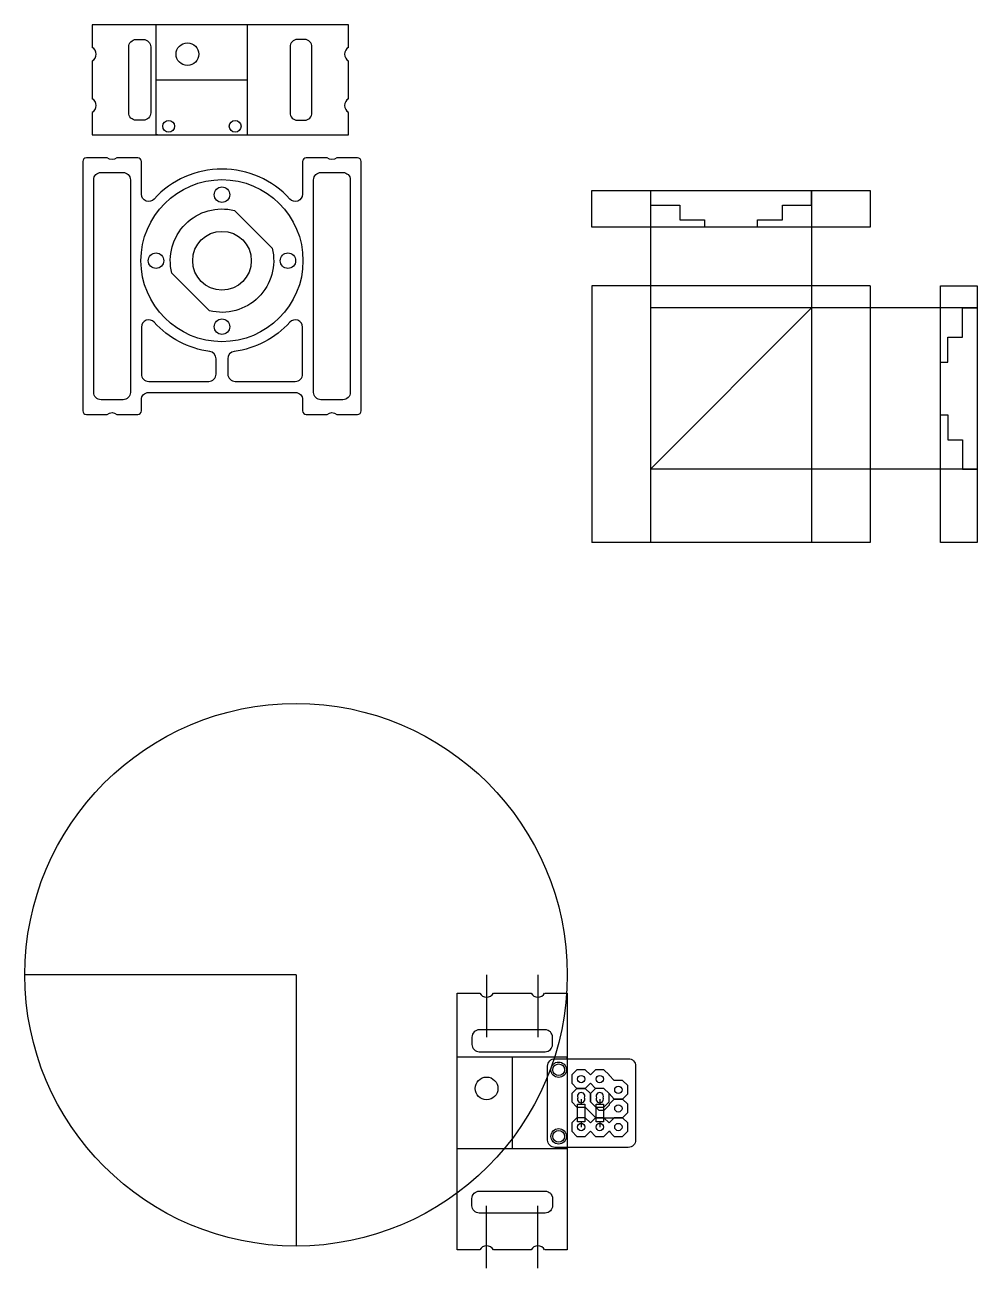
# Model space of a CAD drawing. Header units: inches. Extents: x 0 to 523, y 0 to 221.
# Drawn here: x 392.6 to 522.5, y 15.1 to 184.7 of the extents above; entities that cross this region are included whole.
import ezdxf

# ---------------------------------------------------------------- set-up
doc = ezdxf.new("R2010")
doc.units = ezdxf.units.IN
doc.header["$MEASUREMENT"] = 0
for name, color, linetype in [('Circuit', 30, 'Continuous'), ('PART', 3, 'Continuous'), ('Parts', 3, 'Continuous')]:
    doc.layers.add(name, color=color, linetype=linetype)

# ---------------------------------------------------------------- blocks, each defined once
blk = doc.blocks.new('*U7')
at = {"layer": 'PART'}
for points in [[(11, -15.5), (11, -17, 0.414214), (11.5, -17.5), (14.34, -17.5, -0.377964), (15.66, -17.5), (18.5, -17.5, 0.414214), (19, -17), (19, 17, 0.414214), (18.5, 17.5), (15.66, 17.5, -0.377964), (14.34, 17.5), (11.5, 17.5, 0.414214), (11, 17), (11, 12.54, -0.685962), (9.26, 11.87, 0.443082), (-9.26, 11.87, -0.685962), (-11, 12.54), (-11, 17, 0.414214), (-11.5, 17.5), (-14.34, 17.5, -0.377964), (-15.66, 17.5), (-18.5, 17.5, 0.414214), (-19, 17), (-19, -17, 0.414214), (-18.5, -17.5), (-15.66, -17.5, -0.377964), (-14.34, -17.5), (-11.5, -17.5, 0.414214), (-11, -17), (-11, -15.5, -0.414214), (-10, -14.5), (10, -14.5, -0.414214)], [(-17.5, 14.5, -0.414214), (-16.5, 15.5), (-13.5, 15.5, -0.414214), (-12.5, 14.5), (-12.5, -14.5, -0.414214), (-13.5, -15.5), (-16.5, -15.5, -0.414214), (-17.5, -14.5)], [(16.5, -15.5), (13.5, -15.5, -0.414214), (12.5, -14.5), (12.5, 14.5, -0.414214), (13.5, 15.5), (16.5, 15.5, -0.414214), (17.5, 14.5), (17.5, -14.5, -0.414214)], [(-1.72, -3.36), (-6.84, 1.75, -0.567043), (1.72, 10.31), (6.84, 5.19, -0.567043)], [(-9.26, -4.92, 0.685962), (-11, -5.6), (-11, -12, 0.414214), (-10, -13), (-1.8, -13, 0.414214), (-0.8, -12), (-0.8, -9.91, 0.375565), (-1.67, -8.91, -0.176922)], [(11, -12), (11, -5.6, 0.685962), (9.26, -4.92, -0.176922), (1.67, -8.91, 0.375565), (0.8, -9.91), (0.8, -12, 0.414214), (1.8, -13), (10, -13, 0.414214)]]:
    blk.add_lwpolyline(points, format="xyb", close=True, dxfattribs=at)
for centre, radius in [((0, 3.47), 11.05), ((0, 12.47), 1.05), ((0, 3.47), 4), ((-9, 3.47), 1.05), ((9, 3.47), 1.05), ((0, -5.53), 1.05)]:
    blk.add_circle(centre, radius, dxfattribs=at)

msp = doc.modelspace()

# ---------------------------------------------------------------- linework, layer by layer
for p, q in [((477.94, 162.07), (477.94, 114.1)), ((499.94, 162.07), (499.94, 114.1)), ((469.94, 149.1), (469.94, 114.1)), ((507.94, 149.1), (469.94, 149.1)), ((507.94, 149.1), (507.94, 114.1)), ((522.52, 146.08), (477.94, 146.08)), ((477.94, 124.08), (499.94, 146.08)), ((522.52, 124.08), (477.94, 124.08)), ((507.94, 114.1), (469.94, 114.1)), ((429.59, 55.13), (392.59, 55.13)), ((429.59, 55.13), (429.59, 18.13))]:
    msp.add_line(p, q)
for points in [[(477.94, 162.07), (477.94, 160.07), (481.94, 160.07), (481.94, 158.07), (485.34, 158.07), (485.34, 157.07)], [(492.54, 157.07), (492.54, 158.07), (495.94, 158.07), (495.94, 160.07), (499.94, 160.07), (499.94, 162.07)], [(517.52, 138.68), (518.52, 138.68), (518.52, 142.08), (520.52, 142.08), (520.52, 146.08), (522.52, 146.08)], [(517.52, 131.48), (518.52, 131.48), (518.52, 128.08), (520.52, 128.08), (520.52, 124.08), (522.52, 124.08)]]:
    msp.add_lwpolyline(points)
msp.add_circle((429.59, 55.13), 37)
at = {"layer": 'Circuit'}
for p, q in [((467.92, 35.64), (467.22, 34.94)), ((469.06, 35.64), (467.92, 35.64)), ((469.76, 34.94), (469.06, 35.64)), ((470.46, 35.64), (469.76, 34.94)), ((471.6, 35.64), (470.46, 35.64)), ((472.3, 34.94), (471.6, 35.64)), ((473, 35.64), (472.3, 34.94)), ((474.14, 35.64), (473, 35.64)), ((474.84, 34.94), (474.14, 35.64)), ((467.22, 34.94), (467.22, 33.8)), ((474.84, 33.8), (474.84, 34.94)), ((467.22, 33.8), (467.92, 33.1)), ((467.92, 33.1), (469.06, 33.1)), ((469.06, 33.1), (469.76, 33.8)), ((469.76, 33.8), (470.46, 33.1)), ((470.46, 33.1), (471.6, 33.1)), ((471.6, 33.1), (472.3, 33.8)), ((472.3, 33.86), (472.47, 33.69)), ((472.3, 33.8), (473, 33.1)), ((473, 33.1), (474.14, 33.1)), ((474.14, 33.1), (474.84, 33.8))]:
    msp.add_line(p, q, dxfattribs=at)
for points in [[(464.92, 43.68), (474.92, 43.68, -0.414214), (475.92, 42.68), (475.92, 32.6, -0.414214), (474.92, 31.6), (467.92, 31.6), (464.92, 31.6, -0.414214), (463.92, 32.6), (463.92, 42.68, -0.414214)], [(468.03, 38.37, 1.527525), (468.95, 38.37, 1.527525)], [(470.57, 38.37, 1.527525), (471.49, 38.37, 1.527525)]]:
    msp.add_lwpolyline(points, format="xyb", close=True, dxfattribs=at)
for points in [[(472.3, 38.94), (473, 38.18), (474.14, 38.18), (474.84, 38.88), (474.84, 40.02), (474.14, 40.72), (473, 40.72), (472.3, 41.42), (472.3, 41.48), (471.6, 42.18), (470.46, 42.18), (469.76, 41.48), (469.06, 42.18), (467.92, 42.18), (467.22, 41.48), (467.22, 40.34), (467.92, 39.64), (469.06, 39.64), (469.76, 40.34), (470.46, 39.64)], [(470.47, 37.1), (471.6, 37.1), (472.3, 37.8), (472.3, 38.94), (471.6, 39.64), (470.46, 39.64), (469.76, 38.94), (469.76, 37.81)]]:
    msp.add_lwpolyline(points, dxfattribs=at)
msp.add_lwpolyline([(469.05, 37.1), (470.51, 35.64), (474.14, 35.64), (474.84, 36.34), (474.84, 37.48), (474.14, 38.18), (473, 38.18), (472.3, 37.48), (472.3, 37.34), (471.6, 36.64), (470.93, 36.64), (469.76, 37.81), (469.76, 38.94), (469.06, 39.64), (467.92, 39.64), (467.22, 38.94), (467.22, 37.8), (467.92, 37.1)], close=True, dxfattribs=at)
for centre, radius in [((465.42, 42.18), 1.05), ((468.49, 40.91), 0.5), ((471.03, 40.91), 0.5), ((473.57, 39.45), 0.5), ((473.57, 36.91), 0.5), ((465.42, 33.1), 1.05), ((468.49, 34.37), 0.5), ((471.03, 34.37), 0.5), ((473.57, 34.37), 0.5)]:
    msp.add_circle(centre, radius, dxfattribs=at)
at = {"layer": 'PART'}
for p, q in [((401.77, 184.67), (401.77, 181.59)), ((436.77, 184.67), (401.77, 184.67)), ((410.51, 169.67), (410.51, 184.67)), ((422.99, 169.67), (422.99, 184.67)), ((436.77, 181.59), (436.77, 184.67)), ((401.77, 179.74), (401.77, 174.59)), ((436.77, 174.59), (436.77, 179.74)), ((410.51, 177.17), (422.99, 177.17)), ((401.77, 172.74), (401.77, 169.67)), ((436.77, 169.67), (436.77, 172.74)), ((401.77, 169.67), (436.77, 169.67)), ((410.71, 169.67), (410.51, 169.67))]:
    msp.add_line(p, q, dxfattribs=at)
for points in [[(408.77, 182.67, -0.414214), (409.77, 181.67), (409.77, 172.67, -0.414214), (408.77, 171.67), (407.77, 171.67, -0.414214), (406.77, 172.67), (406.77, 181.67, -0.414214), (407.77, 182.67)], [(429.77, 182.67, 0.414214), (428.77, 181.67), (428.77, 172.67, 0.414214), (429.77, 171.67), (430.77, 171.67, 0.414214), (431.77, 172.67), (431.77, 181.67, 0.414214), (430.77, 182.67)]]:
    msp.add_lwpolyline(points, format="xyb", close=True, dxfattribs=at)
for centre, radius in [((414.77, 180.67), 1.55), ((412.21, 170.84), 0.8), ((421.29, 170.84), 0.8)]:
    msp.add_circle(centre, radius, dxfattribs=at)
for centre, start, end in [((401.27, 180.67), 298.4369, 61.5631), ((437.27, 180.67), 118.4369, 241.5631), ((401.27, 173.67), 298.4369, 61.5631), ((437.27, 173.67), 118.4369, 241.5631)]:
    msp.add_arc(centre, 1.05, start, end, dxfattribs=at)
at = {"layer": 'Parts'}
for p, q in [((469.94, 157.07), (469.94, 162.07)), ((469.94, 162.07), (507.94, 162.07)), ((507.94, 162.07), (507.94, 157.07)), ((507.94, 157.07), (469.94, 157.07)), ((517.52, 149.1), (522.52, 149.1)), ((517.52, 114.1), (517.52, 149.1)), ((522.52, 149.1), (522.52, 114.1)), ((522.52, 114.1), (517.52, 114.1)), ((455.59, 55.13), (455.59, 46.63)), ((462.59, 55.13), (462.59, 46.63)), ((451.59, 52.63), (454.67, 52.63)), ((451.59, 17.63), (451.59, 52.63)), ((456.52, 52.63), (461.67, 52.63)), ((463.52, 52.63), (466.59, 52.63)), ((466.59, 52.63), (466.59, 17.63)), ((466.59, 43.88), (451.59, 43.88)), ((459.09, 43.88), (459.09, 31.4)), ((466.59, 43.68), (466.59, 43.88)), ((468.49, 38.17), (468.49, 37.47)), ((471.03, 38.17), (471.03, 37.47)), ((468.49, 35.07), (468.49, 34.37)), ((471.03, 35.07), (471.03, 34.37)), ((466.59, 31.4), (451.59, 31.4)), ((455.59, 15.13), (455.59, 23.63)), ((462.59, 15.13), (462.59, 23.63)), ((454.67, 17.63), (451.59, 17.63)), ((461.67, 17.63), (456.52, 17.63)), ((466.59, 17.63), (463.52, 17.63))]:
    msp.add_line(p, q, dxfattribs=at)
for points in [[(453.59, 45.63, 0.414214), (454.59, 44.63), (463.59, 44.63, 0.414214), (464.59, 45.63), (464.59, 46.63, 0.414214), (463.59, 47.63), (454.59, 47.63, 0.414214), (453.59, 46.63)], [(453.59, 24.63, -0.414214), (454.59, 25.63), (463.59, 25.63, -0.414214), (464.59, 24.63), (464.59, 23.63, -0.414214), (463.59, 22.63), (454.59, 22.63, -0.414214), (453.59, 23.63)]]:
    msp.add_lwpolyline(points, format="xyb", close=True, dxfattribs=at)
for points in [[(467.99, 35.07), (467.99, 37.47), (468.99, 37.47), (468.99, 35.07)], [(470.53, 35.07), (470.53, 37.47), (471.53, 37.47), (471.53, 35.07)]]:
    msp.add_lwpolyline(points, close=True, dxfattribs=at)
for centre, radius in [((465.42, 42.18), 0.8), ((455.59, 39.63), 1.55), ((465.42, 33.1), 0.8)]:
    msp.add_circle(centre, radius, dxfattribs=at)
for centre, start, end in [((455.59, 53.13), 208.4369, 331.5631), ((462.59, 53.13), 208.4369, 331.5631), ((455.59, 17.13), 28.4369, 151.5631), ((462.59, 17.13), 28.4369, 151.5631)]:
    msp.add_arc(centre, 1.05, start, end, dxfattribs=at)

# ---------------------------------------------------------------- block references
at = {"color": 0, "linetype": 'ByBlock'}
msp.add_blockref('*U7', (419.49, 149.04), dxfattribs=at)

doc.saveas('drawing.dxf')
